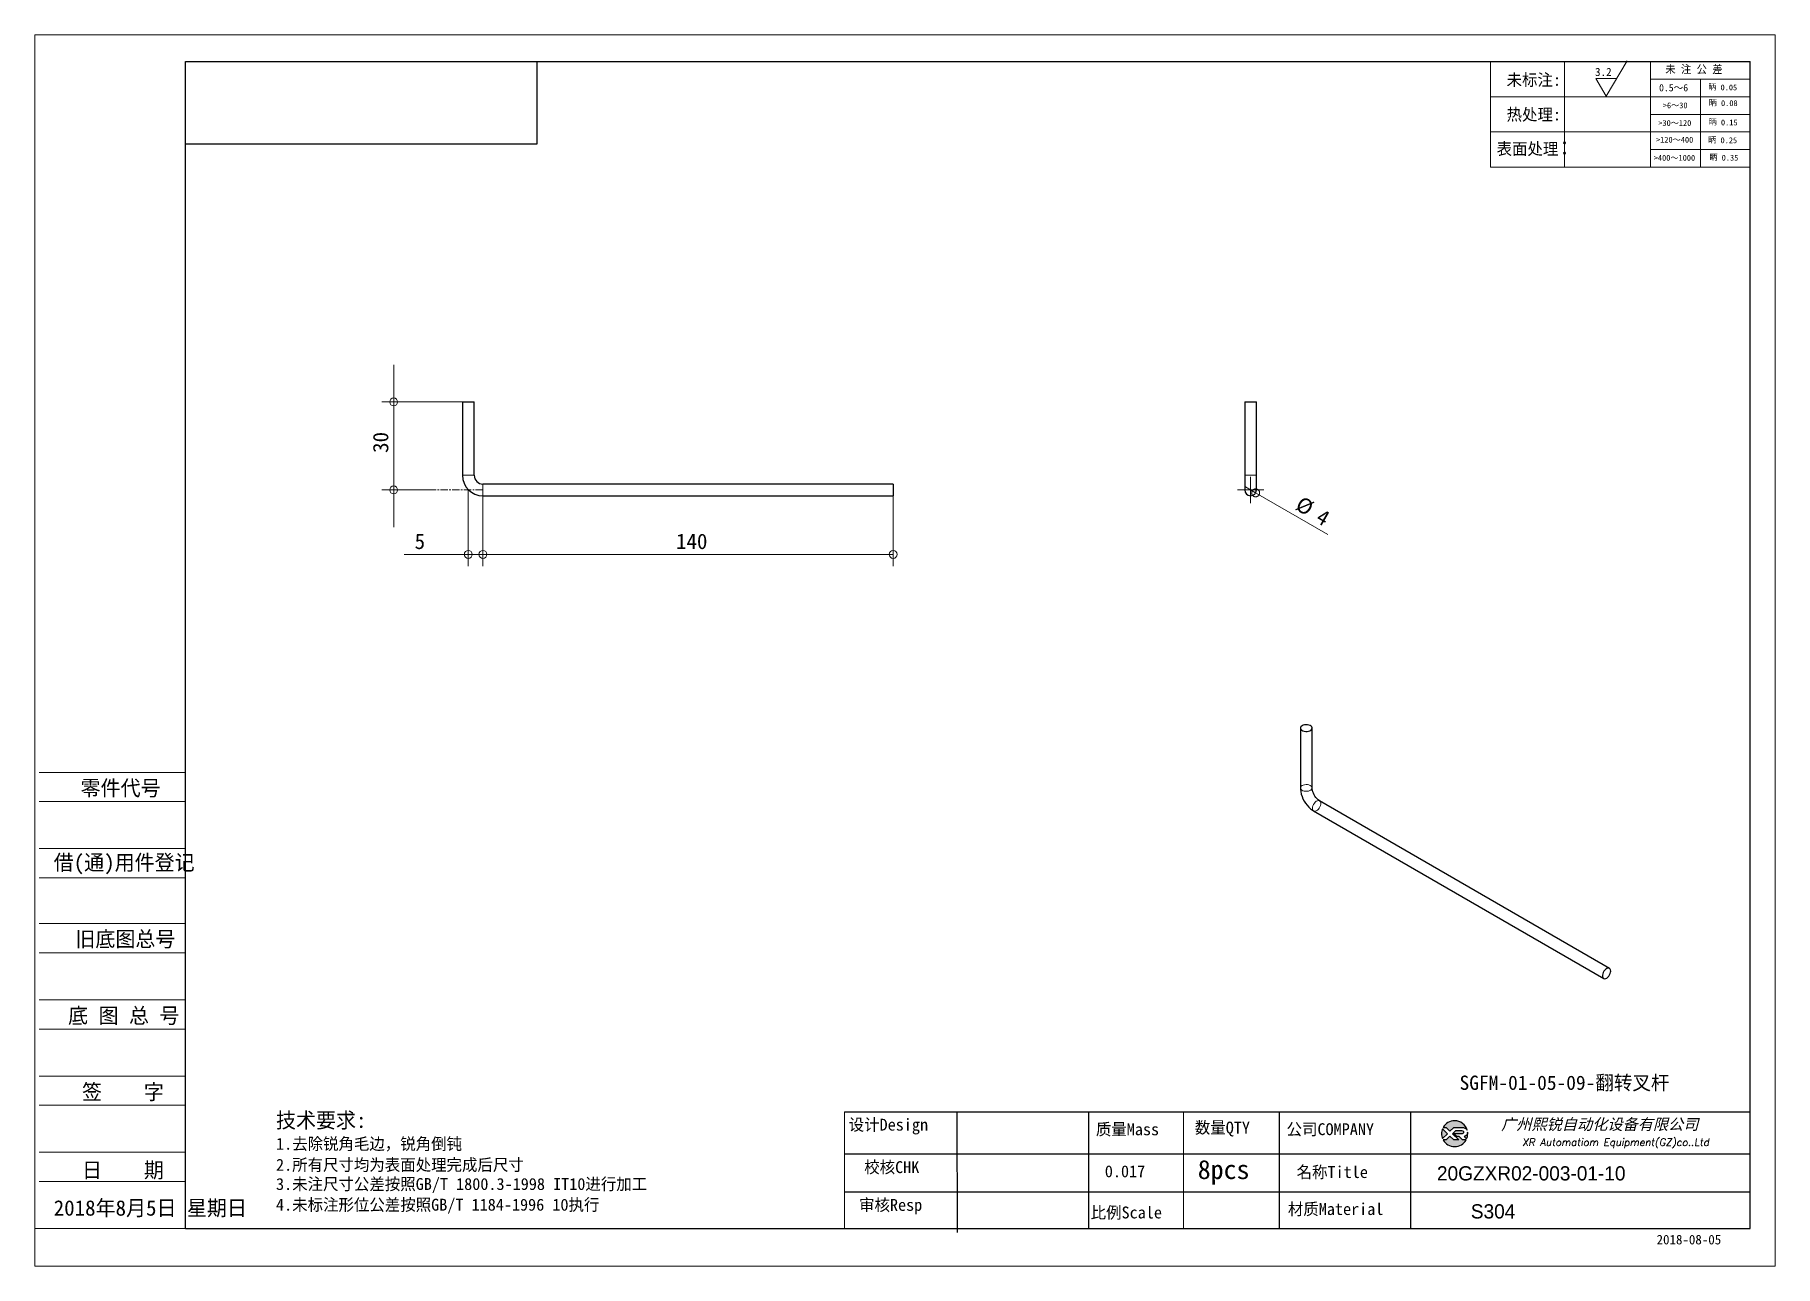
# Model space of a CAD drawing. Header units: millimetres. Extents: x -3862 to 6257, y -4684 to -2127.
# Drawn here: x 4387 to 4981, y -4684 to -4264 of the extents above; entities that cross this region are included whole.
import ezdxf
from ezdxf.enums import TextEntityAlignment as Align

# ---------------------------------------------------------------- set-up
doc = ezdxf.new("R2010")
doc.units = ezdxf.units.MM
for name, pattern in [('AXES', [2, 1.25, -0.25, 0.25, -0.25]), ('DASHED', [19.05, 12.7, -6.35]), ('PHANTOM', [12.7, 6.35, -1.27, 1.27, -1.27, 1.27, -1.27])]:
    doc.linetypes.add(name, pattern=pattern)
for name, color, linetype in [('10', 16, 'Continuous'), ('11', 7, 'Continuous'), ('12', 7, 'Continuous'), ('6', 7, 'Continuous'), ('DIM', 3, 'Continuous'), ('layer 1', 7, 'Continuous'), ('图\\M+19E79\\M+195B6\\M+18E9A', 7, 'Continuous')]:
    doc.layers.add(name, color=color, linetype=linetype)
doc.styles.add('STYLE1', font='')
doc.styles.add('标题\\M+18E9A', font='romand.shx', dxfattribs={"oblique": 10, "bigfont": 'bigfont.shx'})
doc.styles.get('STYLE1').set_extended_font_data('SimSun')

msp = doc.modelspace()

# ---------------------------------------------------------------- texts
at = {"layer": '10', "color": 7, "linetype": 'Continuous', "lineweight": 13, "ltscale": 2, "char_height": 4.86486, "attachment_point": 7}
for s, insert in [('{\\fￋￎￌ￥|b0|i0|c134|p2;20GZXR02-003-01-10}', (4865.056, -4654.442)), ('{\\fￋￎￌ￥|b0|i0|c134|p2;S304}', (4876.622, -4667.414))]:
    msp.add_mtext(s, dxfattribs=dict(at, insert=insert))

# ---------------------------------------------------------------- blocks, each defined once
blk = doc.blocks.new('*D116')
at = {"layer": '11', "color": 7, "linetype": 'Continuous', "lineweight": 13, "ltscale": 2, "insert": (126.05, 244.52), "char_height": 5.25, "attachment_point": 7}
blk.add_mtext('{ 5 }', dxfattribs=at)
blk = doc.blocks.new('*D117')
at = {"layer": '11', "color": 7, "linetype": 'Continuous', "lineweight": 13, "ltscale": 2, "insert": (215.27, 244.52), "char_height": 5.25, "attachment_point": 7}
blk.add_mtext('{ 140 }', dxfattribs=at)
blk = doc.blocks.new('*D118')
at = {"layer": '11', "color": 7, "linetype": 'Continuous', "lineweight": 13, "ltscale": 2, "insert": (120.72, 273.83), "char_height": 5.25, "attachment_point": 7, "rotation": 90}
blk.add_mtext('{ 30 }', dxfattribs=at)
blk = doc.blocks.new('*D119')
at = {"layer": '11', "color": 7, "linetype": 'Continuous', "lineweight": 13, "ltscale": 2, "insert": (429.7, 258.15), "char_height": 5.25, "attachment_point": 7, "rotation": 330}
blk.add_mtext('{{%%c}}', dxfattribs=at)
blk = doc.blocks.new('*D120')
at = {"layer": '11', "color": 7, "linetype": 'Continuous', "lineweight": 13, "ltscale": 2, "insert": (436.82, 254.01), "char_height": 5.25, "attachment_point": 7, "rotation": 330}
blk.add_mtext('{4 }', dxfattribs=at)
blk = doc.blocks.new('*D121')
at = {"layer": '10', "color": 16, "linetype": 'Continuous', "lineweight": 13, "ltscale": 2, "insert": (532.49, 405.91), "char_height": 2.7781, "attachment_point": 7}
blk.add_mtext('{\\fSIMSUN|b0|i0|c0|p49;3.2}', dxfattribs=at)
blk = doc.blocks.new('*D122')
at = {"layer": '10', "color": 7, "linetype": 'Continuous', "lineweight": 13, "ltscale": 2, "insert": (571.14, 401.03), "char_height": 1.9844, "attachment_point": 7}
blk.add_mtext('{\\fSIMSUN|b0|i0|c0|p49;眪', dxfattribs=at)
blk = doc.blocks.new('*D123')
at = {"layer": '10', "color": 5, "linetype": 'Continuous', "lineweight": 13, "ltscale": 2, "insert": (573.92, 401.03), "char_height": 1.9844, "attachment_point": 7}
blk.add_mtext('{\\fSIMSUN|b0|i0|c0|p49; 0.05}', dxfattribs=at)
blk = doc.blocks.new('*D124')
at = {"layer": '10', "color": 7, "linetype": 'Continuous', "lineweight": 13, "ltscale": 2, "insert": (571.3, 395.66), "char_height": 1.9844, "attachment_point": 7}
blk.add_mtext('{\\fSIMSUN|b0|i0|c0|p49;眪', dxfattribs=at)
blk = doc.blocks.new('*D125')
at = {"layer": '10', "color": 7, "linetype": 'Continuous', "lineweight": 13, "ltscale": 2, "insert": (574.08, 395.66), "char_height": 1.9844, "attachment_point": 7}
blk.add_mtext('{\\fSIMSUN|b0|i0|c0|p49; 0.08}', dxfattribs=at)
blk = doc.blocks.new('*D126')
at = {"layer": '10', "color": 7, "linetype": 'Continuous', "lineweight": 13, "ltscale": 2, "insert": (571.27, 389.07), "char_height": 1.9844, "attachment_point": 7}
blk.add_mtext('{\\fSIMSUN|b0|i0|c0|p49;眪', dxfattribs=at)
blk = doc.blocks.new('*D127')
at = {"layer": '10', "color": 7, "linetype": 'Continuous', "lineweight": 13, "ltscale": 2, "insert": (574.06, 389.07), "char_height": 1.9844, "attachment_point": 7}
blk.add_mtext('{\\fSIMSUN|b0|i0|c0|p49; 0.15}', dxfattribs=at)
blk = doc.blocks.new('*D128')
at = {"layer": '10', "color": 7, "linetype": 'Continuous', "lineweight": 13, "ltscale": 2, "insert": (571.13, 383.01), "char_height": 1.9844, "attachment_point": 7}
blk.add_mtext('{\\fSIMSUN|b0|i0|c0|p49;眪', dxfattribs=at)
blk = doc.blocks.new('*D129')
at = {"layer": '10', "color": 7, "linetype": 'Continuous', "lineweight": 13, "ltscale": 2, "insert": (573.92, 383.01), "char_height": 1.9844, "attachment_point": 7}
blk.add_mtext('{\\fSIMSUN|b0|i0|c0|p49; 0.25}', dxfattribs=at)
blk = doc.blocks.new('*D130')
at = {"layer": '10', "color": 7, "linetype": 'Continuous', "lineweight": 13, "ltscale": 2, "insert": (571.53, 377.07), "char_height": 1.9844, "attachment_point": 7}
blk.add_mtext('{\\fSIMSUN|b0|i0|c0|p49;眪', dxfattribs=at)
blk = doc.blocks.new('*D131')
at = {"layer": '10', "color": 7, "linetype": 'Continuous', "lineweight": 13, "ltscale": 2, "insert": (574.31, 377.07), "char_height": 1.9844, "attachment_point": 7}
blk.add_mtext('{\\fSIMSUN|b0|i0|c0|p49; 0.35}', dxfattribs=at)
blk = doc.blocks.new('*D132')
at = {"layer": '10', "color": 7, "linetype": 'Continuous', "lineweight": 13, "ltscale": 2, "insert": (281.3, 17.71), "char_height": 4.054, "attachment_point": 7}
blk.add_mtext('{审核Resp}', dxfattribs=at)
blk = doc.blocks.new('*D133')
at = {"layer": '10', "color": 7, "linetype": 'Continuous', "lineweight": 13, "ltscale": 2, "insert": (360.36, 15.83), "char_height": 4.054, "attachment_point": 7}
blk.add_mtext('{比例Scale}', dxfattribs=at)
blk = doc.blocks.new('*D134')
at = {"layer": '10', "color": 7, "linetype": 'Continuous', "lineweight": 13, "ltscale": 2, "insert": (362.13, 44.22), "char_height": 4.054, "attachment_point": 7}
blk.add_mtext('{质量Mass}', dxfattribs=at)
blk = doc.blocks.new('*D135')
at = {"layer": '10', "color": 7, "linetype": 'Continuous', "lineweight": 13, "ltscale": 2, "insert": (430.65, 29.62), "char_height": 4.054, "attachment_point": 7}
blk.add_mtext('{名称Title}', dxfattribs=at)
blk = doc.blocks.new('*D136')
at = {"layer": '10', "color": 7, "linetype": 'Continuous', "lineweight": 13, "ltscale": 2, "insert": (277.77, 44.91), "char_height": 4.054, "attachment_point": 7}
blk.add_mtext('{设计Design}', dxfattribs=at)
blk = doc.blocks.new('*D137')
at = {"layer": '10', "color": 7, "linetype": 'Continuous', "lineweight": 13, "ltscale": 2, "insert": (283.07, 31.29), "char_height": 4.054, "attachment_point": 7}
blk.add_mtext('{校核CHK}', dxfattribs=at)
blk = doc.blocks.new('*D138')
at = {"layer": '10', "color": 7, "linetype": 'Continuous', "lineweight": 13, "ltscale": 2, "insert": (15.62, 159.88), "char_height": 5.25, "attachment_point": 7}
blk.add_mtext('{零件代号}', dxfattribs=at)
blk = doc.blocks.new('*D139')
at = {"layer": '10', "color": 7, "linetype": 'Continuous', "lineweight": 13, "ltscale": 2, "insert": (6.44, 133.67), "char_height": 5.25, "attachment_point": 7}
blk.add_mtext('{借(通)用件登记}', dxfattribs=at)
blk = doc.blocks.new('*D140')
at = {"layer": '10', "color": 7, "linetype": 'Continuous', "lineweight": 13, "ltscale": 2, "insert": (13.84, 108.37), "char_height": 5.25, "attachment_point": 7}
blk.add_mtext('{旧底图总号}', dxfattribs=at)
blk = doc.blocks.new('*D141')
at = {"layer": '10', "color": 7, "linetype": 'Continuous', "lineweight": 13, "ltscale": 2, "insert": (11.35, 82.26), "char_height": 5.25, "attachment_point": 7}
blk.add_mtext('{底 图 总 号}', dxfattribs=at)
blk = doc.blocks.new('*D142')
at = {"layer": '10', "color": 7, "linetype": 'Continuous', "lineweight": 13, "ltscale": 2, "insert": (8.95, 56.25), "char_height": 5.25, "attachment_point": 7}
blk.add_mtext('{  签    字}', dxfattribs=at)
blk = doc.blocks.new('*D143')
at = {"layer": '10', "color": 7, "linetype": 'Continuous', "lineweight": 13, "ltscale": 2, "insert": (8.95, 29.55), "char_height": 5.25, "attachment_point": 7}
blk.add_mtext('{  日    期}', dxfattribs=at)
blk = doc.blocks.new('*D144')
at = {"layer": '10', "color": 7, "linetype": 'Continuous', "lineweight": 13, "ltscale": 2, "insert": (365.18, 30.26), "char_height": 4.054, "attachment_point": 7}
blk.add_mtext('{0.017}', dxfattribs=at)
blk = doc.blocks.new('*D145')
at = {"layer": '10', "color": 7, "linetype": 'Continuous', "lineweight": 13, "ltscale": 2, "insert": (502.32, 402.18), "char_height": 4.054, "attachment_point": 7}
blk.add_mtext('{未标注:}', dxfattribs=at)
blk = doc.blocks.new('*D146')
at = {"layer": '10', "color": 7, "linetype": 'Continuous', "lineweight": 13, "ltscale": 2, "insert": (502.31, 390.34), "char_height": 4.054, "attachment_point": 7}
blk.add_mtext('{热处理:}', dxfattribs=at)
blk = doc.blocks.new('*D147')
at = {"layer": '10', "color": 7, "linetype": 'Continuous', "lineweight": 13, "ltscale": 2, "insert": (498.9, 378.65), "char_height": 4.054, "attachment_point": 7}
blk.add_mtext('{表面处理}', dxfattribs=at)
blk = doc.blocks.new('*D148')
at = {"layer": '10', "color": 7, "linetype": 'Continuous', "lineweight": 13, "ltscale": 2, "insert": (518.68, 378.72), "char_height": 5.25, "attachment_point": 7}
blk.add_mtext('{：}', dxfattribs=at)
blk = doc.blocks.new('*D149')
at = {"layer": '10', "color": 7, "linetype": 'Continuous', "lineweight": 13, "ltscale": 2, "insert": (556.48, 406.58), "char_height": 2.7, "attachment_point": 7}
blk.add_mtext('{未 注 公 差}', dxfattribs=at)
blk = doc.blocks.new('*D150')
at = {"layer": '10', "color": 7, "linetype": 'Continuous', "lineweight": 13, "ltscale": 2, "insert": (554.36, 400.69), "char_height": 2.432, "attachment_point": 7}
blk.add_mtext('{0.5～6}', dxfattribs=at)
blk = doc.blocks.new('*D151')
at = {"layer": '10', "color": 7, "linetype": 'Continuous', "lineweight": 13, "ltscale": 2, "insert": (6.44, 16.63), "char_height": 5.25, "attachment_point": 7}
blk.add_mtext('{2018年8月5日 星期日}', dxfattribs=at)
blk = doc.blocks.new('*D152')
at = {"layer": '10', "color": 7, "linetype": 'Continuous', "lineweight": 13, "ltscale": 2, "insert": (555.63, 394.92), "char_height": 1.9844, "attachment_point": 7}
blk.add_mtext('{\\fSIMSUN|b0|i0|c0|p49;>6～30}', dxfattribs=at)
blk = doc.blocks.new('*D153')
at = {"layer": '10', "color": 7, "linetype": 'Continuous', "lineweight": 13, "ltscale": 2, "insert": (554.09, 388.9), "char_height": 1.9844, "attachment_point": 7}
blk.add_mtext('{\\fSIMSUN|b0|i0|c0|p49;>30～120}', dxfattribs=at)
blk = doc.blocks.new('*D154')
at = {"layer": '10', "color": 7, "linetype": 'Continuous', "lineweight": 13, "ltscale": 2, "insert": (553.32, 383.19), "char_height": 1.9844, "attachment_point": 7}
blk.add_mtext('{\\fSIMSUN|b0|i0|c0|p49;>120～400}', dxfattribs=at)
blk = doc.blocks.new('*D155')
at = {"layer": '10', "color": 7, "linetype": 'Continuous', "lineweight": 13, "ltscale": 2, "insert": (552.55, 377.01), "char_height": 1.9844, "attachment_point": 7}
blk.add_mtext('{\\fSIMSUN|b0|i0|c0|p49;>400～1000}', dxfattribs=at)
blk = doc.blocks.new('*D157')
at = {"layer": '10', "color": 7, "linetype": 'Continuous', "lineweight": 13, "ltscale": 2, "insert": (553.5, 7.38), "char_height": 3.2432, "attachment_point": 7}
blk.add_mtext('{2018-08-05}', dxfattribs=at)
blk = doc.blocks.new('*D158')
at = {"layer": '10', "color": 16, "linetype": 'Continuous', "lineweight": 13, "ltscale": 2, "insert": (395.92, 44.22), "char_height": 4.054, "attachment_point": 7}
blk.add_mtext('{数量QTY}', dxfattribs=at)
blk = doc.blocks.new('*D159')
at = {"layer": '10', "color": 7, "linetype": 'Continuous', "lineweight": 13, "ltscale": 2, "insert": (395.24, 29.21), "char_height": 6.486, "attachment_point": 7}
blk.add_mtext('{8pcs}', dxfattribs=at)
blk = doc.blocks.new('*D160')
at = {"layer": '10', "color": 7, "linetype": 'Continuous', "lineweight": 13, "ltscale": 2, "insert": (82.31, 46.57), "char_height": 5.25, "attachment_point": 7}
blk.add_mtext('{技术要求:}', dxfattribs=at)
blk = doc.blocks.new('*D161')
at = {"layer": '10', "color": 7, "linetype": 'Continuous', "lineweight": 13, "ltscale": 2, "insert": (82.31, 39.12), "char_height": 4.0541, "attachment_point": 7}
blk.add_mtext('{1.去除锐角毛边，锐角倒钝}', dxfattribs=at)
blk = doc.blocks.new('*D162')
at = {"layer": '10', "color": 7, "linetype": 'Continuous', "lineweight": 13, "ltscale": 2, "insert": (82.31, 32.06), "char_height": 4.0541, "attachment_point": 7}
blk.add_mtext('{2.所有尺寸均为表面处理完成后尺寸}', dxfattribs=at)
blk = doc.blocks.new('*D163')
at = {"layer": '10', "color": 7, "linetype": 'Continuous', "lineweight": 13, "ltscale": 2, "insert": (82.31, 25.01), "char_height": 4.0541, "attachment_point": 7}
blk.add_mtext('{3.未注尺寸公差按照GB/T 1800.3-1998 IT10进行加工}', dxfattribs=at)
blk = doc.blocks.new('*D164')
at = {"layer": '10', "color": 7, "linetype": 'Continuous', "lineweight": 13, "ltscale": 2, "insert": (82.31, 17.95), "char_height": 4.0541, "attachment_point": 7}
blk.add_mtext('{4.未标注形位公差按照GB/T 1184-1996 10执行}', dxfattribs=at)
blk = doc.blocks.new('*D165')
at = {"layer": '10', "color": 7, "linetype": 'Continuous', "lineweight": 13, "ltscale": 2, "insert": (427.22, 44.22), "char_height": 4.0541, "attachment_point": 7}
blk.add_mtext('{公司COMPANY}', dxfattribs=at)
blk = doc.blocks.new('*D166')
at = {"layer": '10', "color": 7, "linetype": 'Continuous', "lineweight": 13, "ltscale": 2, "insert": (427.67, 17.02), "char_height": 4.0541, "attachment_point": 7}
blk.add_mtext('{材质Material}', dxfattribs=at)
blk = doc.blocks.new('XR')
h = blk.add_hatch(color=256)
h.set_gradient(color1=(252, 128, 0), rotation=240, one_color=1, tint=1, name='INVCURVED')
edge = h.paths.add_edge_path()
edge.add_spline(control_points=[(-434.18, -5928.47), (-433.9, -5928.74), (-433.63, -5929.01), (-433.63, -5929.01), (-433.63, -5929.01), (-433.63, -5929.01), (-433.36, -5928.74), (-433.09, -5928.47)], knot_values=[0.5625, 0.5625, 0.5625, 0.5625, 0.625, 0.625, 0.625, 0.625, 0.6875, 0.6875, 0.6875, 0.6875], degree=3, periodic=0)
edge.add_spline(control_points=[(-433.09, -5928.47), (-432.82, -5928.2), (-432.54, -5927.93), (-432.54, -5927.93), (-432.54, -5927.93), (-432.54, -5927.93), (-432.04, -5927.93), (-431.53, -5927.93)], knot_values=[0.4375, 0.4375, 0.4375, 0.4375, 0.5, 0.5, 0.5, 0.5, 0.5625, 0.5625, 0.5625, 0.5625], degree=3, periodic=0)
edge.add_spline(control_points=[(-431.53, -5927.93), (-431.03, -5927.93), (-430.52, -5927.93), (-430.52, -5927.93), (-430.52, -5927.93), (-430, -5927.93), (-429.43, -5927.96), (-429.01, -5928.33)], knot_values=[0.25, 0.25, 0.25, 0.25, 0.3125, 0.3125, 0.3125, 0.3125, 0.4375, 0.4375, 0.4375, 0.4375], degree=3, periodic=0)
edge.add_spline(control_points=[(-429.01, -5928.33), (-428.88, -5928.44), (-428.78, -5928.59), (-428.71, -5928.75)], knot_values=[0.125, 0.125, 0.125, 0.125, 0.25, 0.25, 0.25, 0.25], degree=3, periodic=0)
edge.add_spline(control_points=[(-428.71, -5928.75), (-429.13, -5927.18), (-430.58, -5926.02), (-432.31, -5926.02)], knot_values=[0, 0, 0, 0, 0.125, 0.125, 0.125, 0.125], degree=3, periodic=0)
edge.add_spline(control_points=[(-432.31, -5926.02), (-433.72, -5926.02), (-434.94, -5926.79), (-435.58, -5927.93)], knot_values=[0.875, 0.875, 0.875, 0.875, 1, 1, 1, 1], degree=3, periodic=0)
edge.add_spline(control_points=[(-435.58, -5927.93), (-435.58, -5927.93), (-434.72, -5927.93), (-434.72, -5927.93), (-434.72, -5927.93), (-434.72, -5927.93), (-434.45, -5928.2), (-434.18, -5928.47)], knot_values=[0.6875, 0.6875, 0.6875, 0.6875, 0.8125, 0.8125, 0.8125, 0.8125, 0.875, 0.875, 0.875, 0.875], degree=3, periodic=0)
edge = h.paths.add_edge_path()
edge.add_spline(control_points=[(-434.79, -5929.26), (-435.04, -5929.02), (-435.34, -5928.72), (-435.54, -5928.53)], knot_values=[0.562504, 0.562504, 0.562504, 0.562504, 0.656252, 0.656252, 0.656252, 0.656252], degree=3, periodic=0)
edge.add_spline(control_points=[(-435.54, -5928.53), (-435.67, -5928.4), (-435.76, -5928.31), (-435.76, -5928.31), (-435.76, -5928.31), (-435.94, -5928.74), (-436.03, -5929.21), (-436.03, -5929.71)], knot_values=[0.25, 0.25, 0.25, 0.25, 0.312504, 0.312504, 0.312504, 0.312504, 0.562504, 0.562504, 0.562504, 0.562504], degree=3, periodic=0)
edge.add_spline(control_points=[(-436.03, -5929.71), (-436.03, -5930.2), (-435.94, -5930.67), (-435.76, -5931.1), (-435.76, -5931.1), (-435.4, -5930.75), (-435.05, -5930.4)], knot_values=[0.874998, 0.874998, 0.874998, 0.874998, 1.124998, 1.124998, 1.124998, 1.25, 1.25, 1.25, 1.25], degree=3, periodic=0)
edge.add_spline(control_points=[(-435.05, -5930.4), (-434.7, -5930.05), (-434.34, -5929.71), (-434.34, -5929.71), (-434.34, -5929.71), (-434.34, -5929.71), (-434.34, -5929.71), (-434.34, -5929.71)], knot_values=[0.749878, 0.749878, 0.749878, 0.749878, 0.874875, 0.874875, 0.874875, 0.874875, 0.874998, 0.874998, 0.874998, 0.874998], degree=3, periodic=0)
edge.add_spline(control_points=[(-434.34, -5929.71), (-434.34, -5929.71), (-434.34, -5929.71), (-434.34, -5929.71)], knot_values=[0.749634, 0.749634, 0.749634, 0.749634, 0.749817, 0.749817, 0.749817, 0.749817], degree=3, periodic=0)
edge.add_spline(control_points=[(-434.35, -5929.7), (-434.35, -5929.7), (-434.35, -5929.7), (-434.35, -5929.7)], knot_values=[0.738281, 0.738281, 0.738281, 0.738281, 0.742188, 0.742188, 0.742188, 0.742188], degree=3, periodic=0)
edge.add_spline(control_points=[(-434.35, -5929.7), (-434.36, -5929.69), (-434.37, -5929.68), (-434.38, -5929.67)], knot_values=[0.726563, 0.726563, 0.726563, 0.726563, 0.738281, 0.738281, 0.738281, 0.738281], degree=3, periodic=0)
edge.add_spline(control_points=[(-434.38, -5929.67), (-434.38, -5929.66), (-434.39, -5929.65), (-434.4, -5929.65)], knot_values=[0.718751, 0.718751, 0.718751, 0.718751, 0.726563, 0.726563, 0.726563, 0.726563], degree=3, periodic=0)
edge.add_spline(control_points=[(-434.4, -5929.65), (-434.42, -5929.63), (-434.45, -5929.6), (-434.47, -5929.58)], knot_values=[0.703126, 0.703126, 0.703126, 0.703126, 0.718751, 0.718751, 0.718751, 0.718751], degree=3, periodic=0)
edge.add_spline(control_points=[(-434.47, -5929.58), (-434.5, -5929.55), (-434.53, -5929.52), (-434.56, -5929.49)], knot_values=[0.687501, 0.687501, 0.687501, 0.687501, 0.703126, 0.703126, 0.703126, 0.703126], degree=3, periodic=0)
edge.add_spline(control_points=[(-434.56, -5929.49), (-434.63, -5929.42), (-434.71, -5929.35), (-434.79, -5929.26)], knot_values=[0.656252, 0.656252, 0.656252, 0.656252, 0.687501, 0.687501, 0.687501, 0.687501], degree=3, periodic=0)
h = blk.add_hatch(color=256)
h.set_gradient(color1=(3, 72, 255), color2=(0, 41, 153), one_color=1, tint=0.3, name='HEMISPHERICAL')
edge = h.paths.add_edge_path()
edge.add_spline(control_points=[(-432.54, -5929.67), (-432.26, -5929.95), (-431.94, -5930.23), (-431.66, -5930.51), (-431.66, -5930.51), (-431.66, -5930.51), (-431.66, -5930.51), (-431.66, -5930.51)], knot_values=[0.736842, 0.736842, 0.736842, 0.736842, 0.789474, 0.789474, 0.789474, 0.789474, 0.802633, 0.802633, 0.802633, 0.802633], degree=3, periodic=0)
edge.add_spline(control_points=[(-431.66, -5930.51), (-431.65, -5930.51), (-431.65, -5930.52), (-431.65, -5930.52)], knot_values=[0.802633, 0.802633, 0.802633, 0.802633, 0.815791, 0.815791, 0.815791, 0.815791], degree=3, periodic=0)
edge.add_spline(control_points=[(-431.65, -5930.52), (-431.64, -5930.53), (-431.64, -5930.53), (-431.64, -5930.53)], knot_values=[0.815791, 0.815791, 0.815791, 0.815791, 0.82237, 0.82237, 0.82237, 0.82237], degree=3, periodic=0)
edge.add_spline(control_points=[(-431.64, -5930.53), (-431.64, -5930.53), (-431.64, -5930.53), (-431.63, -5930.54)], knot_values=[0.82237, 0.82237, 0.82237, 0.82237, 0.828949, 0.828949, 0.828949, 0.828949], degree=3, periodic=0)
edge.add_spline(control_points=[(-431.63, -5930.54), (-431.63, -5930.54), (-431.63, -5930.54), (-431.63, -5930.54), (-431.63, -5930.54), (-431.63, -5930.54), (-431.59, -5930.54), (-431.52, -5930.54)], knot_values=[0.841901, 0.841901, 0.841901, 0.841901, 0.842105, 0.842105, 0.842105, 0.842105, 0.855264, 0.855264, 0.855264, 0.855264], degree=3, periodic=0)
edge.add_spline(control_points=[(-431.52, -5930.54), (-431.46, -5930.54), (-431.38, -5930.54), (-431.3, -5930.54)], knot_values=[0.855264, 0.855264, 0.855264, 0.855264, 0.868422, 0.868422, 0.868422, 0.868422], degree=3, periodic=0)
edge.add_spline(control_points=[(-431.3, -5930.54), (-431.26, -5930.54), (-431.22, -5930.54), (-431.18, -5930.54)], knot_values=[0.868422, 0.868422, 0.868422, 0.868422, 0.875, 0.875, 0.875, 0.875], degree=3, periodic=0)
edge.add_spline(control_points=[(-431.18, -5930.54), (-431.14, -5930.54), (-431.1, -5930.54), (-431.07, -5930.54)], knot_values=[0.875, 0.875, 0.875, 0.875, 0.881579, 0.881579, 0.881579, 0.881579], degree=3, periodic=0)
edge.add_spline(control_points=[(-431.07, -5930.54), (-431.05, -5930.54), (-431.04, -5930.54), (-431.03, -5930.54)], knot_values=[0.881579, 0.881579, 0.881579, 0.881579, 0.884869, 0.884869, 0.884869, 0.884869], degree=3, periodic=0)
edge.add_spline(control_points=[(-431.03, -5930.54), (-431.02, -5930.54), (-431, -5930.54), (-431, -5930.54)], knot_values=[0.884869, 0.884869, 0.884869, 0.884869, 0.888158, 0.888158, 0.888158, 0.888158], degree=3, periodic=0)
edge.add_spline(control_points=[(-431, -5930.54), (-430.99, -5930.54), (-430.99, -5930.54), (-430.98, -5930.54)], knot_values=[0.888158, 0.888158, 0.888158, 0.888158, 0.889803, 0.889803, 0.889803, 0.889803], degree=3, periodic=0)
edge.add_spline(control_points=[(-430.98, -5930.54), (-430.98, -5930.54), (-430.98, -5930.54), (-430.97, -5930.54)], knot_values=[0.889803, 0.889803, 0.889803, 0.889803, 0.891447, 0.891447, 0.891447, 0.891447], degree=3, periodic=0)
edge.add_spline(control_points=[(-430.97, -5930.54), (-430.97, -5930.54), (-430.97, -5930.54), (-430.97, -5930.54)], knot_values=[0.891447, 0.891447, 0.891447, 0.891447, 0.89227, 0.89227, 0.89227, 0.89227], degree=3, periodic=0)
edge.add_spline(control_points=[(-430.97, -5930.54), (-430.97, -5930.54), (-430.97, -5930.54), (-430.97, -5930.54)], knot_values=[0.89227, 0.89227, 0.89227, 0.89227, 0.893092, 0.893092, 0.893092, 0.893092], degree=3, periodic=0)
edge.add_spline(control_points=[(-430.97, -5930.54), (-430.97, -5930.54), (-430.97, -5930.54), (-430.97, -5930.54)], knot_values=[0.893092, 0.893092, 0.893092, 0.893092, 0.893503, 0.893503, 0.893503, 0.893503], degree=3, periodic=0)
edge.add_spline(control_points=[(-430.97, -5930.54), (-430.97, -5930.54), (-430.97, -5930.54), (-430.97, -5930.54)], knot_values=[0.893503, 0.893503, 0.893503, 0.893503, 0.893914, 0.893914, 0.893914, 0.893914], degree=3, periodic=0)
edge.add_spline(control_points=[(-430.97, -5930.54), (-430.97, -5930.54), (-430.97, -5930.54), (-430.97, -5930.54)], knot_values=[0.893914, 0.893914, 0.893914, 0.893914, 0.89412, 0.89412, 0.89412, 0.89412], degree=3, periodic=0)
edge.add_spline(control_points=[(-430.97, -5930.54), (-430.97, -5930.54), (-430.97, -5930.54), (-430.97, -5930.54)], knot_values=[0.89412, 0.89412, 0.89412, 0.89412, 0.894326, 0.894326, 0.894326, 0.894326], degree=3, periodic=0)
edge.add_spline(control_points=[(-430.97, -5930.54), (-430.97, -5930.54), (-430.97, -5930.54), (-430.97, -5930.54)], knot_values=[0.894428, 0.894428, 0.894428, 0.894428, 0.894531, 0.894531, 0.894531, 0.894531], degree=3, periodic=0)
edge.add_spline(control_points=[(-430.97, -5930.54), (-430.97, -5930.54), (-430.97, -5930.54), (-430.97, -5930.54)], knot_values=[0.894531, 0.894531, 0.894531, 0.894531, 0.894583, 0.894583, 0.894583, 0.894583], degree=3, periodic=0)
edge.add_spline(control_points=[(-430.97, -5930.54), (-430.97, -5930.54), (-430.97, -5930.54), (-430.97, -5930.54), (-430.97, -5930.54), (-430.97, -5930.54), (-430.73, -5930.78), (-430.49, -5931.01)], knot_values=[0.894685, 0.894685, 0.894685, 0.894685, 0.894737, 0.894737, 0.894737, 0.894737, 0.921052, 0.921052, 0.921052, 0.921052], degree=3, periodic=0)
edge.add_spline(control_points=[(-430.49, -5931.01), (-430.26, -5931.24), (-430.02, -5931.48), (-430.02, -5931.48)], knot_values=[0.921052, 0.921052, 0.921052, 0.921052, 0.947368, 0.947368, 0.947368, 0.947368], degree=3, periodic=0)
edge.add_spline(control_points=[(-430.02, -5931.48), (-430.02, -5931.48), (-430.02, -5931.48), (-430.02, -5931.48)], knot_values=[0.947522, 0.947522, 0.947522, 0.947522, 0.947573, 0.947573, 0.947573, 0.947573], degree=3, periodic=0)
edge.add_spline(control_points=[(-430.02, -5931.48), (-430.02, -5931.48), (-430.02, -5931.48), (-430.02, -5931.48)], knot_values=[0.947573, 0.947573, 0.947573, 0.947573, 0.947676, 0.947676, 0.947676, 0.947676], degree=3, periodic=0)
edge.add_spline(control_points=[(-430.02, -5931.48), (-430.02, -5931.48), (-430.02, -5931.48), (-430.02, -5931.48)], knot_values=[0.947676, 0.947676, 0.947676, 0.947676, 0.947779, 0.947779, 0.947779, 0.947779], degree=3, periodic=0)
edge.add_spline(control_points=[(-430.02, -5931.48), (-430.02, -5931.48), (-430.02, -5931.48), (-430.02, -5931.48)], knot_values=[0.947779, 0.947779, 0.947779, 0.947779, 0.947984, 0.947984, 0.947984, 0.947984], degree=3, periodic=0)
edge.add_spline(control_points=[(-430.02, -5931.48), (-430.02, -5931.48), (-430.02, -5931.48), (-430.02, -5931.48)], knot_values=[0.947984, 0.947984, 0.947984, 0.947984, 0.94819, 0.94819, 0.94819, 0.94819], degree=3, periodic=0)
edge.add_spline(control_points=[(-430.02, -5931.48), (-430.02, -5931.48), (-430.02, -5931.48), (-430.02, -5931.48)], knot_values=[0.94819, 0.94819, 0.94819, 0.94819, 0.948601, 0.948601, 0.948601, 0.948601], degree=3, periodic=0)
edge.add_spline(control_points=[(-430.02, -5931.48), (-430.02, -5931.48), (-430.02, -5931.48), (-430.02, -5931.48)], knot_values=[0.948601, 0.948601, 0.948601, 0.948601, 0.949012, 0.949012, 0.949012, 0.949012], degree=3, periodic=0)
edge.add_spline(control_points=[(-430.02, -5931.48), (-430.02, -5931.48), (-430.01, -5931.48), (-430.01, -5931.48)], knot_values=[0.949012, 0.949012, 0.949012, 0.949012, 0.949834, 0.949834, 0.949834, 0.949834], degree=3, periodic=0)
edge.add_spline(control_points=[(-430.01, -5931.48), (-430.01, -5931.48), (-430.01, -5931.48), (-430.01, -5931.48)], knot_values=[0.949834, 0.949834, 0.949834, 0.949834, 0.950657, 0.950657, 0.950657, 0.950657], degree=3, periodic=0)
edge.add_spline(control_points=[(-430.01, -5931.48), (-430.01, -5931.48), (-430, -5931.48), (-430, -5931.48)], knot_values=[0.950657, 0.950657, 0.950657, 0.950657, 0.952301, 0.952301, 0.952301, 0.952301], degree=3, periodic=0)
edge.add_spline(control_points=[(-430, -5931.48), (-429.99, -5931.48), (-429.98, -5931.48), (-429.98, -5931.48)], knot_values=[0.952301, 0.952301, 0.952301, 0.952301, 0.953946, 0.953946, 0.953946, 0.953946], degree=3, periodic=0)
edge.add_spline(control_points=[(-429.98, -5931.48), (-429.96, -5931.48), (-429.95, -5931.48), (-429.93, -5931.48)], knot_values=[0.953946, 0.953946, 0.953946, 0.953946, 0.957236, 0.957236, 0.957236, 0.957236], degree=3, periodic=0)
edge.add_spline(control_points=[(-429.93, -5931.48), (-429.91, -5931.48), (-429.89, -5931.48), (-429.87, -5931.48)], knot_values=[0.957236, 0.957236, 0.957236, 0.957236, 0.960525, 0.960525, 0.960525, 0.960525], degree=3, periodic=0)
edge.add_spline(control_points=[(-429.87, -5931.48), (-429.82, -5931.48), (-429.77, -5931.48), (-429.71, -5931.48)], knot_values=[0.960525, 0.960525, 0.960525, 0.960525, 0.967104, 0.967104, 0.967104, 0.967104], degree=3, periodic=0)
edge.add_spline(control_points=[(-429.71, -5931.48), (-429.65, -5931.48), (-429.59, -5931.48), (-429.53, -5931.48)], knot_values=[0.967104, 0.967104, 0.967104, 0.967104, 0.973683, 0.973683, 0.973683, 0.973683], degree=3, periodic=0)
edge.add_spline(control_points=[(-429.53, -5931.48), (-429.41, -5931.48), (-429.29, -5931.48), (-429.19, -5931.48)], knot_values=[0.973683, 0.973683, 0.973683, 0.973683, 0.98684, 0.98684, 0.98684, 0.98684], degree=3, periodic=0)
edge.add_spline(control_points=[(-429.19, -5931.48), (-429.1, -5931.48), (-429.04, -5931.48), (-429.04, -5931.48), (-429.67, -5932.62), (-430.9, -5933.39), (-432.31, -5933.39)], knot_values=[0.98684, 0.98684, 0.98684, 0.98684, 1, 1, 1, 1.052632, 1.052632, 1.052632, 1.052632], degree=3, periodic=0)
edge.add_spline(control_points=[(-432.31, -5933.39), (-433.72, -5933.39), (-434.94, -5932.62), (-435.58, -5931.48), (-435.58, -5931.48), (-435.58, -5931.48), (-435.36, -5931.48), (-435.15, -5931.48)], knot_values=[0.052632, 0.052632, 0.052632, 0.052632, 0.105263, 0.105263, 0.105263, 0.105263, 0.131579, 0.131579, 0.131579, 0.131579], degree=3, periodic=0)
edge.add_spline(control_points=[(-435.15, -5931.48), (-434.93, -5931.48), (-434.72, -5931.48), (-434.72, -5931.48), (-434.72, -5931.48), (-434.72, -5931.48), (-434.45, -5931.21), (-434.18, -5930.94)], knot_values=[0.131579, 0.131579, 0.131579, 0.131579, 0.157895, 0.157895, 0.157895, 0.157895, 0.184211, 0.184211, 0.184211, 0.184211], degree=3, periodic=0)
edge.add_spline(control_points=[(-434.18, -5930.94), (-433.9, -5930.67), (-433.63, -5930.4), (-433.63, -5930.4), (-433.63, -5930.4), (-433.63, -5930.4), (-433.36, -5930.67), (-433.09, -5930.94)], knot_values=[0.184211, 0.184211, 0.184211, 0.184211, 0.210526, 0.210526, 0.210526, 0.210526, 0.236842, 0.236842, 0.236842, 0.236842], degree=3, periodic=0)
edge.add_spline(control_points=[(-433.09, -5930.94), (-432.82, -5931.21), (-432.54, -5931.48), (-432.54, -5931.48), (-432.54, -5931.48), (-432.54, -5931.48), (-432.19, -5931.48), (-431.83, -5931.48)], knot_values=[0.236842, 0.236842, 0.236842, 0.236842, 0.263158, 0.263158, 0.263158, 0.263158, 0.289474, 0.289474, 0.289474, 0.289474], degree=3, periodic=0)
edge.add_spline(control_points=[(-431.83, -5931.48), (-431.48, -5931.48), (-431.12, -5931.48), (-431.12, -5931.48), (-431.12, -5931.48), (-431.12, -5931.48), (-431.57, -5931.03), (-432.02, -5930.59)], knot_values=[0.289474, 0.289474, 0.289474, 0.289474, 0.315789, 0.315789, 0.315789, 0.315789, 0.342105, 0.342105, 0.342105, 0.342105], degree=3, periodic=0)
edge.add_spline(control_points=[(-432.02, -5930.59), (-432.47, -5930.15), (-432.92, -5929.71), (-432.92, -5929.71), (-432.92, -5929.71), (-432.92, -5929.71), (-432.71, -5929.5), (-432.5, -5929.29)], knot_values=[0.342105, 0.342105, 0.342105, 0.342105, 0.368421, 0.368421, 0.368421, 0.368421, 0.394737, 0.394737, 0.394737, 0.394737], degree=3, periodic=0)
edge.add_spline(control_points=[(-432.5, -5929.29), (-432.3, -5929.09), (-432.09, -5928.88), (-432.09, -5928.88)], knot_values=[0.394737, 0.394737, 0.394737, 0.394737, 0.421053, 0.421053, 0.421053, 0.421053], degree=3, periodic=0)
edge.add_spline(control_points=[(-432.09, -5928.88), (-432.09, -5928.88), (-432.06, -5928.86), (-432.06, -5928.86)], knot_values=[0.421053, 0.421053, 0.421053, 0.421053, 0.473684, 0.473684, 0.473684, 0.473684], degree=3, periodic=0)
edge.add_spline(control_points=[(-432.06, -5928.86), (-432.06, -5928.86), (-432.06, -5928.86), (-432.06, -5928.86), (-432.06, -5928.86), (-432.06, -5928.86), (-430.4, -5928.86), (-430.26, -5928.86)], knot_values=[0.473684, 0.473684, 0.473684, 0.473684, 0.473684, 0.473684, 0.473684, 0.473684, 0.526316, 0.526316, 0.526316, 0.526316], degree=3, periodic=0)
edge.add_spline(control_points=[(-430.26, -5928.86), (-429.54, -5928.86), (-429.62, -5929.4), (-429.83, -5929.55)], knot_values=[0.526316, 0.526316, 0.526316, 0.526316, 0.578947, 0.578947, 0.578947, 0.578947], degree=3, periodic=0)
edge.add_spline(control_points=[(-429.83, -5929.55), (-429.94, -5929.62), (-430.08, -5929.65), (-430.26, -5929.65), (-430.26, -5929.65), (-430.26, -5929.65), (-430.48, -5929.65), (-430.71, -5929.66)], knot_values=[0.578947, 0.578947, 0.578947, 0.578947, 0.631579, 0.631579, 0.631579, 0.631579, 0.657895, 0.657895, 0.657895, 0.657895], degree=3, periodic=0)
edge.add_spline(control_points=[(-430.71, -5929.66), (-430.93, -5929.66), (-431.15, -5929.67), (-431.15, -5929.67), (-431.15, -5929.67), (-431.15, -5929.67), (-432.54, -5929.67), (-432.54, -5929.67)], knot_values=[0.657895, 0.657895, 0.657895, 0.657895, 0.684211, 0.684211, 0.684211, 0.684211, 0.736842, 0.736842, 0.736842, 0.736842], degree=3, periodic=0)
edge = h.paths.add_edge_path()
edge.add_spline(control_points=[(-428.6, -5929.32), (-428.61, -5929.67), (-428.76, -5930), (-429.06, -5930.22)], knot_values=[0.8, 0.8, 0.8, 0.8, 1, 1, 1, 1], degree=3, periodic=0)
edge.add_spline(control_points=[(-429.06, -5930.22), (-429.22, -5930.34), (-429.41, -5930.43), (-429.61, -5930.48)], knot_values=[0.6, 0.6, 0.6, 0.6, 0.8, 0.8, 0.8, 0.8], degree=3, periodic=0)
edge.add_spline(control_points=[(-429.61, -5930.48), (-429.61, -5930.48), (-428.9, -5931.19), (-428.9, -5931.19), (-428.9, -5931.19), (-428.69, -5930.73), (-428.58, -5930.23), (-428.58, -5929.71)], knot_values=[0.2, 0.2, 0.2, 0.2, 0.4, 0.4, 0.4, 0.4, 0.6, 0.6, 0.6, 0.6], degree=3, periodic=0)
edge.add_spline(control_points=[(-428.58, -5929.71), (-428.58, -5929.58), (-428.59, -5929.45), (-428.6, -5929.32)], knot_values=[0, 0, 0, 0, 0.2, 0.2, 0.2, 0.2], degree=3, periodic=0)
at = {"layer": 'layer 1', "color": 30}
for points, knots in [([(-435.76, -5931.1), (-435.94, -5930.67), (-436.03, -5930.2), (-436.03, -5929.71), (-436.03, -5929.71), (-436.03, -5929.21), (-435.94, -5928.74), (-435.76, -5928.31), (-435.76, -5928.31), (-435.76, -5928.31), (-434.34, -5929.71), (-434.34, -5929.71), (-434.34, -5929.71), (-434.34, -5929.71), (-435.76, -5931.1), (-435.76, -5931.1)], [0, 0, 0, 0, 0.25, 0.25, 0.25, 0.25, 0.5, 0.5, 0.5, 0.5, 0.75, 0.75, 0.75, 0.75, 1, 1, 1, 1]), ([(-432.31, -5926.02), (-430.58, -5926.02), (-429.13, -5927.18), (-428.71, -5928.75), (-428.71, -5928.75), (-428.78, -5928.59), (-428.88, -5928.44), (-429.01, -5928.33), (-429.01, -5928.33), (-429.43, -5927.96), (-430, -5927.93), (-430.52, -5927.93), (-430.52, -5927.93), (-430.52, -5927.93), (-432.54, -5927.93), (-432.54, -5927.93), (-432.54, -5927.93), (-432.54, -5927.93), (-433.63, -5929.01), (-433.63, -5929.01), (-433.63, -5929.01), (-433.63, -5929.01), (-434.72, -5927.93), (-434.72, -5927.93), (-434.72, -5927.93), (-434.72, -5927.93), (-435.58, -5927.93), (-435.58, -5927.93), (-435.58, -5927.93), (-434.94, -5926.79), (-433.72, -5926.02), (-432.31, -5926.02)], [0, 0, 0, 0, 0.125, 0.125, 0.125, 0.125, 0.25, 0.25, 0.25, 0.25, 0.375, 0.375, 0.375, 0.375, 0.5, 0.5, 0.5, 0.5, 0.625, 0.625, 0.625, 0.625, 0.75, 0.75, 0.75, 0.75, 0.875, 0.875, 0.875, 0.875, 1, 1, 1, 1])]:
    blk.add_open_spline(points, degree=3, knots=knots, dxfattribs=at)
at = {"layer": 'layer 1', "color": 154}
for points, knots in [([(-429.04, -5931.48), (-429.67, -5932.62), (-430.9, -5933.39), (-432.31, -5933.39), (-432.31, -5933.39), (-433.72, -5933.39), (-434.94, -5932.62), (-435.58, -5931.48), (-435.58, -5931.48), (-435.58, -5931.48), (-434.72, -5931.48), (-434.72, -5931.48), (-434.72, -5931.48), (-434.72, -5931.48), (-433.63, -5930.4), (-433.63, -5930.4), (-433.63, -5930.4), (-433.63, -5930.4), (-432.54, -5931.48), (-432.54, -5931.48), (-432.54, -5931.48), (-432.54, -5931.48), (-431.12, -5931.48), (-431.12, -5931.48), (-431.12, -5931.48), (-431.12, -5931.48), (-432.92, -5929.71), (-432.92, -5929.71), (-432.92, -5929.71), (-432.92, -5929.71), (-432.09, -5928.88), (-432.09, -5928.88), (-432.09, -5928.88), (-432.09, -5928.88), (-432.06, -5928.86), (-432.06, -5928.86), (-432.06, -5928.86), (-432.06, -5928.86), (-430.4, -5928.86), (-430.26, -5928.86), (-430.26, -5928.86), (-429.54, -5928.86), (-429.62, -5929.4), (-429.83, -5929.55), (-429.83, -5929.55), (-429.94, -5929.62), (-430.08, -5929.65), (-430.26, -5929.65), (-430.26, -5929.65), (-430.26, -5929.65), (-431.15, -5929.67), (-431.15, -5929.67), (-431.15, -5929.67), (-431.15, -5929.67), (-432.54, -5929.67), (-432.54, -5929.67), (-432.54, -5929.67), (-432.26, -5929.95), (-431.94, -5930.23), (-431.66, -5930.51), (-431.66, -5930.51), (-431.66, -5930.51), (-431.63, -5930.54), (-431.63, -5930.54), (-431.63, -5930.54), (-431.63, -5930.54), (-430.97, -5930.54), (-430.97, -5930.54), (-430.97, -5930.54), (-430.97, -5930.54), (-430.02, -5931.48), (-430.02, -5931.48), (-430.02, -5931.48), (-430.02, -5931.48), (-429.04, -5931.48), (-429.04, -5931.48)], [0, 0, 0, 0, 0.052632, 0.052632, 0.052632, 0.052632, 0.105263, 0.105263, 0.105263, 0.105263, 0.157895, 0.157895, 0.157895, 0.157895, 0.210526, 0.210526, 0.210526, 0.210526, 0.263158, 0.263158, 0.263158, 0.263158, 0.315789, 0.315789, 0.315789, 0.315789, 0.368421, 0.368421, 0.368421, 0.368421, 0.421053, 0.421053, 0.421053, 0.421053, 0.473684, 0.473684, 0.473684, 0.473684, 0.526316, 0.526316, 0.526316, 0.526316, 0.578947, 0.578947, 0.578947, 0.578947, 0.631579, 0.631579, 0.631579, 0.631579, 0.684211, 0.684211, 0.684211, 0.684211, 0.736842, 0.736842, 0.736842, 0.736842, 0.789474, 0.789474, 0.789474, 0.789474, 0.842105, 0.842105, 0.842105, 0.842105, 0.894737, 0.894737, 0.894737, 0.894737, 0.947368, 0.947368, 0.947368, 0.947368, 1, 1, 1, 1]), ([(-428.6, -5929.32), (-428.59, -5929.45), (-428.58, -5929.58), (-428.58, -5929.71), (-428.58, -5929.71), (-428.58, -5930.23), (-428.69, -5930.73), (-428.9, -5931.19), (-428.9, -5931.19), (-428.9, -5931.19), (-429.61, -5930.48), (-429.61, -5930.48), (-429.61, -5930.48), (-429.41, -5930.43), (-429.22, -5930.34), (-429.06, -5930.22), (-429.06, -5930.22), (-428.76, -5930), (-428.61, -5929.67), (-428.6, -5929.32)], [0, 0, 0, 0, 0.2, 0.2, 0.2, 0.2, 0.4, 0.4, 0.4, 0.4, 0.6, 0.6, 0.6, 0.6, 0.8, 0.8, 0.8, 0.8, 1, 1, 1, 1])]:
    blk.add_open_spline(points, degree=3, knots=knots, dxfattribs=at)
blk = doc.blocks.new('XR-0001')
at = {"layer": 'DIM', "xscale": 1.199999999999818, "yscale": 1.199999999999818, "zscale": 1.199999999999818}
blk.add_blockref('XR', (486.26, 7108.21), dxfattribs=at)
at = {"layer": '图\\M+19E79\\M+195B6\\M+18E9A', "color": 7, "lineweight": -3, "style": 'STYLE1', "oblique": 15}
blk.add_text('广州熙锐自动化设备有限公司 ', height=3.8, dxfattribs=at).set_placement((-16.65, -6.14))
at = {"layer": '图\\M+19E79\\M+195B6\\M+18E9A', "color": 7, "style": '标题\\M+18E9A', "oblique": 10}
blk.add_text('XR Automatiom Equipment(GZ)co..Ltd', height=2.5, dxfattribs=at).set_placement((22.45, -10.53), align=Align.MIDDLE)
blk = doc.blocks.new('*D156')
at = {"layer": '10', "color": 7, "linetype": 'Continuous', "lineweight": 13, "ltscale": 2, "insert": (478.53, 29.16), "char_height": 4.8649, "attachment_point": 7}
blk.add_mtext('{SGFM-01-05-09-翻转叉杆}', dxfattribs=at)

# ---------------------------------------------------------------- linework, layer by layer
at = {"color": 7, "linetype": 'Continuous', "lineweight": 25, "ltscale": 2}
for p, q in [((4557.973, -4300.744), (4557.973, -4272.744)), ((4437.973, -4300.744), (4557.973, -4300.744)), ((4532.465, -4388.832), (4532.465, -4413.832)), ((4532.465, -4388.832), (4536.465, -4388.832)), ((4536.465, -4413.832), (4536.465, -4388.832)), ((4799.449, -4388.832), (4799.449, -4413.832)), ((4799.449, -4388.832), (4801.449, -4388.832)), ((4801.449, -4388.832), (4803.449, -4388.832)), ((4803.449, -4413.832), (4803.449, -4388.832)), ((4679.465, -4416.832), (4539.465, -4416.832)), ((4679.465, -4416.832), (4679.465, -4420.832)), ((4799.449, -4413.832), (4799.449, -4418.832)), ((4803.449, -4418.832), (4803.449, -4413.832)), ((4539.465, -4420.832), (4679.465, -4420.832)), ((4818.448, -4500.071), (4818.448, -4520.484)), ((4822.448, -4520.484), (4822.448, -4500.071)), ((4923.978, -4582.024), (4824.983, -4524.876)), ((4822.984, -4528.34), (4921.979, -4585.489))]:
    msp.add_line(p, q, dxfattribs=at)
at = {"color": 7, "linetype": 'PHANTOM', "lineweight": 18, "ltscale": 2}
for p, q in [((4532.465, -4413.832), (4536.465, -4413.832)), ((4539.465, -4416.832), (4539.465, -4418.832)), ((4539.465, -4418.832), (4539.465, -4420.832)), ((4799.449, -4413.832), (4801.449, -4413.832)), ((4801.449, -4413.832), (4803.449, -4413.832))]:
    msp.add_line(p, q, dxfattribs=at)
at = {"color": 7, "linetype": 'AXES', "lineweight": 18, "ltscale": 2}
for p, q in [((4798.949, -4418.832), (4796.949, -4418.832)), ((4801.449, -4416.332), (4801.449, -4414.332)), ((4803.949, -4418.832), (4805.949, -4418.832)), ((4801.449, -4421.332), (4801.449, -4423.332))]:
    msp.add_line(p, q, dxfattribs=at)
at = {"color": 7, "linetype": 'Continuous', "lineweight": 18, "ltscale": 2}
for q in [(4798.949, -4418.832), (4801.449, -4416.332), (4801.449, -4421.332), (4803.949, -4418.832)]:
    msp.add_line((4801.449, -4418.832), q, dxfattribs=at)
at = {"color": 7, "linetype": 'Continuous', "lineweight": 25, "ltscale": 2}
for points in [[(4819.034, -4499.254), (4818.727, -4499.483), (4818.527, -4499.749), (4818.449, -4500.035), (4818.496, -4500.323), (4818.666, -4500.595), (4818.948, -4500.834), (4819.324, -4501.026), (4819.771, -4501.157), (4820.26, -4501.22), (4820.761, -4501.211), (4821.242, -4501.13), (4821.674, -4500.983), (4822.028, -4500.778), (4822.284, -4500.529), (4822.423, -4500.251), (4822.439, -4499.962), (4822.33, -4499.68), (4822.102, -4499.422), (4821.771, -4499.205), (4821.356, -4499.042), (4820.884, -4498.944), (4820.385, -4498.917), (4819.89, -4498.962), (4819.43, -4499.077), (4819.034, -4499.254)], [(4818.448, -4520.484), (4818.463, -4520.938), (4818.56, -4521.752), (4818.744, -4522.574), (4819.008, -4523.392), (4819.346, -4524.195), (4819.753, -4524.971), (4820.222, -4525.711), (4820.748, -4526.406), (4821.327, -4527.045), (4821.953, -4527.619), (4822.624, -4528.117), (4822.984, -4528.34)], [(4824.983, -4524.876), (4824.819, -4524.773), (4824.485, -4524.521), (4824.131, -4524.192), (4823.777, -4523.79), (4823.439, -4523.33), (4823.135, -4522.826), (4822.878, -4522.3), (4822.679, -4521.774), (4822.542, -4521.274), (4822.467, -4520.823), (4822.448, -4520.484)], [(4924.393, -4582.94), (4924.348, -4582.56), (4924.218, -4582.254), (4924.009, -4582.044), (4923.736, -4581.94), (4923.415, -4581.951), (4923.067, -4582.075), (4922.713, -4582.305), (4922.376, -4582.627), (4922.077, -4583.019), (4921.834, -4583.457), (4921.664, -4583.914), (4921.575, -4584.362), (4921.575, -4584.771), (4921.664, -4585.117), (4921.834, -4585.377), (4922.077, -4585.535), (4922.376, -4585.582), (4922.713, -4585.514), (4923.067, -4585.335), (4923.415, -4585.057), (4923.736, -4584.698), (4924.009, -4584.279), (4924.218, -4583.828), (4924.348, -4583.372), (4924.393, -4582.94)]]:
    msp.add_lwpolyline(points, dxfattribs=at)
at = {"color": 7, "linetype": 'DASHED', "lineweight": 18, "ltscale": 2}
for points in [[(4819.034, -4519.668), (4818.727, -4519.897), (4818.527, -4520.162), (4818.449, -4520.448), (4818.448, -4520.484)], [(4822.448, -4520.484), (4822.439, -4520.376), (4822.33, -4520.093), (4822.102, -4519.835), (4821.771, -4519.618), (4821.356, -4519.456), (4820.884, -4519.358), (4820.385, -4519.33), (4819.89, -4519.376), (4819.43, -4519.491), (4819.034, -4519.668)], [(4822.984, -4528.34), (4823.226, -4528.424), (4823.547, -4528.413), (4823.895, -4528.289), (4824.249, -4528.059), (4824.586, -4527.738), (4824.885, -4527.346), (4825.128, -4526.907), (4825.298, -4526.45), (4825.387, -4526.003), (4825.387, -4525.593), (4825.298, -4525.248), (4825.128, -4524.988), (4824.983, -4524.876)]]:
    msp.add_lwpolyline(points, dxfattribs=at)
at = {"color": 7, "linetype": 'PHANTOM', "lineweight": 18, "ltscale": 2}
for points in [[(4818.448, -4520.484), (4818.496, -4520.736), (4818.666, -4521.008), (4818.948, -4521.248), (4819.324, -4521.439), (4819.771, -4521.571), (4820.26, -4521.634), (4820.761, -4521.625), (4821.242, -4521.544), (4821.674, -4521.397), (4822.028, -4521.192), (4822.284, -4520.943), (4822.423, -4520.665), (4822.448, -4520.484)], [(4824.983, -4524.876), (4824.885, -4524.829), (4824.586, -4524.783), (4824.249, -4524.851), (4823.895, -4525.029), (4823.547, -4525.307), (4823.226, -4525.667), (4822.953, -4526.085), (4822.744, -4526.537), (4822.614, -4526.993), (4822.569, -4527.424)], [(4822.569, -4527.424), (4822.614, -4527.805), (4822.744, -4528.11), (4822.953, -4528.321), (4822.984, -4528.34)]]:
    msp.add_lwpolyline(points, dxfattribs=at)
at = {"color": 7, "linetype": 'Continuous', "lineweight": 25, "ltscale": 2}
for centre, radius, end in [((4539.465, -4413.832), 7, 270), ((4539.465, -4413.832), 3, 270), ((4801.449, -4418.832), 2, 0)]:
    msp.add_arc(centre, radius, 180, end, dxfattribs=at)
at = {"layer": '11', "color": 7, "linetype": 'Continuous', "lineweight": 18, "ltscale": 2}
for p, q in [((4508.988, -4388.832), (4508.988, -4376.132)), ((4532.465, -4388.832), (4504.988, -4388.832)), ((4508.988, -4388.832), (4508.988, -4418.832)), ((4521.215, -4418.832), (4504.988, -4418.832)), ((4508.988, -4418.832), (4508.988, -4431.532)), ((4534.465, -4418.832), (4534.465, -4444.832)), ((4539.465, -4418.832), (4539.465, -4444.832)), ((4539.465, -4418.832), (4539.465, -4444.832)), ((4679.465, -4418.832), (4679.465, -4444.832)), ((4803.181, -4419.832), (4799.717, -4417.832)), ((4803.181, -4419.832), (4827.836, -4434.066)), ((4534.465, -4440.832), (4512.567, -4440.832)), ((4539.465, -4440.832), (4534.465, -4440.832)), ((4539.465, -4440.832), (4552.165, -4440.832)), ((4539.465, -4440.832), (4679.465, -4440.832))]:
    msp.add_line(p, q, dxfattribs=at)
at = {"layer": '11', "color": 7, "linetype": 'AXES', "lineweight": 18, "ltscale": 2}
msp.add_line((4539.465, -4418.832), (4521.215, -4418.832), dxfattribs=at)
at = {"layer": '11', "color": 7, "linetype": 'Continuous', "lineweight": 18, "ltscale": 2}
msp.add_lwpolyline([(4802.007, -4419.154), (4802.046, -4419.091), (4802.087, -4419.031), (4802.132, -4418.973), (4802.18, -4418.917), (4802.231, -4418.865), (4802.285, -4418.815), (4802.341, -4418.768), (4802.4, -4418.724), (4802.461, -4418.683), (4802.525, -4418.646), (4802.59, -4418.612), (4802.657, -4418.582), (4802.725, -4418.555), (4802.795, -4418.532), (4802.866, -4418.513), (4802.938, -4418.498), (4803.01, -4418.487), (4803.083, -4418.48), (4803.157, -4418.477), (4803.23, -4418.477), (4803.303, -4418.482), (4803.376, -4418.49), (4803.448, -4418.503), (4803.52, -4418.519), (4803.59, -4418.54), (4803.66, -4418.564), (4803.728, -4418.592), (4803.794, -4418.623), (4803.859, -4418.658), (4803.921, -4418.696), (4803.982, -4418.738), (4804.04, -4418.783), (4804.095, -4418.831), (4804.148, -4418.882), (4804.198, -4418.936), (4804.245, -4418.992), (4804.289, -4419.051), (4804.33, -4419.112), (4804.367, -4419.175), (4804.401, -4419.24), (4804.431, -4419.307), (4804.457, -4419.376), (4804.48, -4419.446), (4804.499, -4419.516), (4804.514, -4419.588), (4804.526, -4419.661), (4804.533, -4419.734), (4804.536, -4419.807), (4804.535, -4419.881), (4804.531, -4419.954), (4804.522, -4420.027), (4804.51, -4420.099), (4804.493, -4420.171), (4804.473, -4420.241), (4804.449, -4420.311), (4804.421, -4420.378), (4804.39, -4420.445), (4804.355, -4420.509), (4804.316, -4420.572), (4804.275, -4420.632), (4804.23, -4420.69), (4804.182, -4420.746), (4804.131, -4420.799), (4804.077, -4420.849), (4804.021, -4420.896), (4803.962, -4420.94), (4803.901, -4420.98), (4803.837, -4421.017), (4803.772, -4421.051), (4803.705, -4421.081), (4803.637, -4421.108), (4803.567, -4421.131), (4803.496, -4421.15), (4803.424, -4421.165), (4803.352, -4421.176), (4803.279, -4421.183), (4803.205, -4421.187), (4803.132, -4421.186), (4803.059, -4421.181), (4802.986, -4421.173), (4802.914, -4421.16), (4802.842, -4421.144), (4802.771, -4421.124), (4802.702, -4421.1), (4802.634, -4421.072), (4802.568, -4421.04), (4802.503, -4421.005), (4802.441, -4420.967), (4802.38, -4420.925), (4802.322, -4420.88), (4802.267, -4420.832), (4802.214, -4420.781), (4802.164, -4420.728), (4802.117, -4420.671), (4802.073, -4420.612), (4802.032, -4420.551), (4801.995, -4420.488), (4801.961, -4420.423), (4801.931, -4420.356), (4801.905, -4420.288), (4801.882, -4420.218), (4801.863, -4420.147), (4801.848, -4420.075), (4801.836, -4420.002), (4801.829, -4419.929), (4801.826, -4419.856), (4801.827, -4419.783), (4801.831, -4419.709), (4801.84, -4419.637), (4801.852, -4419.564), (4801.869, -4419.493), (4801.889, -4419.422), (4801.913, -4419.353), (4801.941, -4419.285), (4801.972, -4419.219), (4802.007, -4419.154)], dxfattribs=at)
for centre in [(4508.988, -4388.832), (4508.988, -4418.832), (4534.465, -4440.832), (4539.465, -4440.832), (4539.465, -4440.832), (4679.465, -4440.832)]:
    msp.add_circle(centre, 1.355, dxfattribs=at)
at = {"layer": '12', "color": 7, "linetype": 'Continuous', "lineweight": 18, "ltscale": 2}
for p, q in [((4922.845, -4284.553), (4929.998, -4272.427)), ((4922.845, -4284.553), (4919.268, -4278.49)), ((4926.421, -4278.49), (4919.268, -4278.49))]:
    msp.add_line(p, q, dxfattribs=at)
at = {"layer": '6', "color": 7, "linetype": 'Continuous', "lineweight": 18, "ltscale": 2}
for p, q in [((4386.508, -4683.605), (4386.508, -4263.605)), ((4386.508, -4263.605), (4980.508, -4263.605)), ((4980.508, -4683.605), (4980.508, -4263.605)), ((4883.391, -4272.744), (4883.391, -4308.744)), ((4908.631, -4272.744), (4908.631, -4308.744)), ((4937.973, -4272.744), (4937.973, -4308.744)), ((4937.973, -4278.744), (4971.973, -4278.744)), ((4954.973, -4278.744), (4954.973, -4308.744)), ((4883.391, -4284.744), (4971.973, -4284.744)), ((4937.973, -4290.744), (4971.973, -4290.744)), ((4883.391, -4296.744), (4971.973, -4296.744)), ((4937.973, -4302.744), (4971.973, -4302.744)), ((4883.391, -4308.744), (4971.973, -4308.744)), ((4387.973, -4515.162), (4437.973, -4515.162)), ((4387.973, -4525.162), (4437.973, -4525.162)), ((4387.973, -4541.162), (4437.973, -4541.162)), ((4387.973, -4551.162), (4437.973, -4551.162)), ((4437.973, -4558.744), (4437.973, -4670.744)), ((4387.973, -4566.744), (4437.973, -4566.744)), ((4387.973, -4576.744), (4437.973, -4576.744)), ((4387.973, -4592.744), (4437.973, -4592.744)), ((4387.973, -4602.744), (4437.973, -4602.744)), ((4387.973, -4618.744), (4437.973, -4618.744)), ((4387.973, -4628.744), (4437.973, -4628.744)), ((4662.905, -4630.975), (4662.907, -4670.744)), ((4778.593, -4630.975), (4778.593, -4670.744)), ((4387.973, -4644.744), (4437.973, -4644.744)), ((4387.973, -4654.744), (4437.973, -4654.744)), ((4437.973, -4670.744), (4386.508, -4670.744)), ((4387.973, -4670.744), (4437.973, -4670.744)), ((4386.508, -4683.605), (4980.508, -4683.605))]:
    msp.add_line(p, q, dxfattribs=at)
at = {"layer": '6', "color": 7, "linetype": 'Continuous', "lineweight": 25, "ltscale": 2}
for p, q in [((4437.973, -4670.744), (4437.973, -4272.744)), ((4437.973, -4272.744), (4971.973, -4272.744)), ((4971.973, -4670.744), (4971.973, -4272.744)), ((4662.905, -4630.975), (4971.973, -4630.975)), ((4701.233, -4630.975), (4701.264, -4672.087)), ((4746.175, -4630.975), (4746.175, -4670.744)), ((4811.226, -4630.975), (4811.226, -4670.744)), ((4856.033, -4630.975), (4856.033, -4670.744)), ((4662.906, -4645.272), (4971.973, -4645.272)), ((4662.906, -4658.216), (4971.973, -4658.216)), ((4437.973, -4670.744), (4971.973, -4670.744)), ((4662.907, -4670.744), (4971.973, -4670.744))]:
    msp.add_line(p, q, dxfattribs=at)

# ---------------------------------------------------------------- block references
msp.add_blockref('XR-0001', (4903.593, -4630.975))
at = {"layer": '10', "color": 7}
for name, p in [('*D145', (4386.521, -4683.604)), ('*D149', (4386.521, -4683.604)), ('*D150', (4386.521, -4683.604)), ('*D122', (4386.521, -4683.604)), ('*D146', (4386.521, -4683.604)), ('*D152', (4386.521, -4683.604)), ('*D124', (4386.521, -4683.604)), ('*D125', (4386.521, -4683.604)), ('*D153', (4386.521, -4683.604)), ('*D126', (4386.521, -4683.604)), ('*D127', (4386.521, -4683.604)), ('*D147', (4386.521, -4683.604)), ('*D148', (4386.521, -4683.604)), ('*D154', (4386.521, -4683.604)), ('*D128', (4386.521, -4683.604)), ('*D129', (4386.521, -4683.604)), ('*D155', (4386.521, -4683.604)), ('*D130', (4386.521, -4683.604)), ('*D131', (4386.521, -4683.604)), ('*D138', (4386.521, -4683.604)), ('*D139', (4386.521, -4683.604)), ('*D140', (4386.521, -4683.604)), ('*D141', (4386.521, -4683.604)), ('*D142', (4386.521, -4683.604)), ('*D156', (4394.258, -4653.17)), ('*D160', (4386.521, -4683.604)), ('*D136', (4386.521, -4683.604)), ('*D134', (4386.521, -4683.604)), ('*D165', (4386.521, -4683.604)), ('*D161', (4386.521, -4683.604)), ('*D143', (4386.521, -4683.604)), ('*D162', (4386.521, -4683.604)), ('*D137', (4386.521, -4683.604)), ('*D144', (4386.521, -4683.604)), ('*D159', (4388.187, -4684.963)), ('*D135', (4386.521, -4683.604)), ('*D163', (4386.521, -4683.604)), ('*D151', (4386.521, -4683.604)), ('*D164', (4386.521, -4683.604)), ('*D132', (4386.521, -4683.604)), ('*D133', (4386.521, -4683.604)), ('*D166', (4386.521, -4683.604)), ('*D157', (4386.521, -4683.604))]:
    msp.add_blockref(name, p, dxfattribs=at)
at = {"layer": '10', "color": 16}
for name in ['*D121', '*D158']:
    msp.add_blockref(name, (4386.521, -4683.604), dxfattribs=at)
at = {"layer": '10', "color": 5}
msp.add_blockref('*D123', (4386.521, -4683.604), dxfattribs=at)
at = {"layer": '11', "color": 7}
for name in ['*D118', '*D119', '*D120', '*D116', '*D117']:
    msp.add_blockref(name, (4386.521, -4683.604), dxfattribs=at)

msp.set_redraw_order([(e.dxf.handle, doc.entitydb.next_handle()) for e in msp.query("TEXT MTEXT ATTDEF DIMENSION ARC_DIMENSION")])  # texts and dimensions are drawn at this point

doc.saveas('drawing.dxf')
